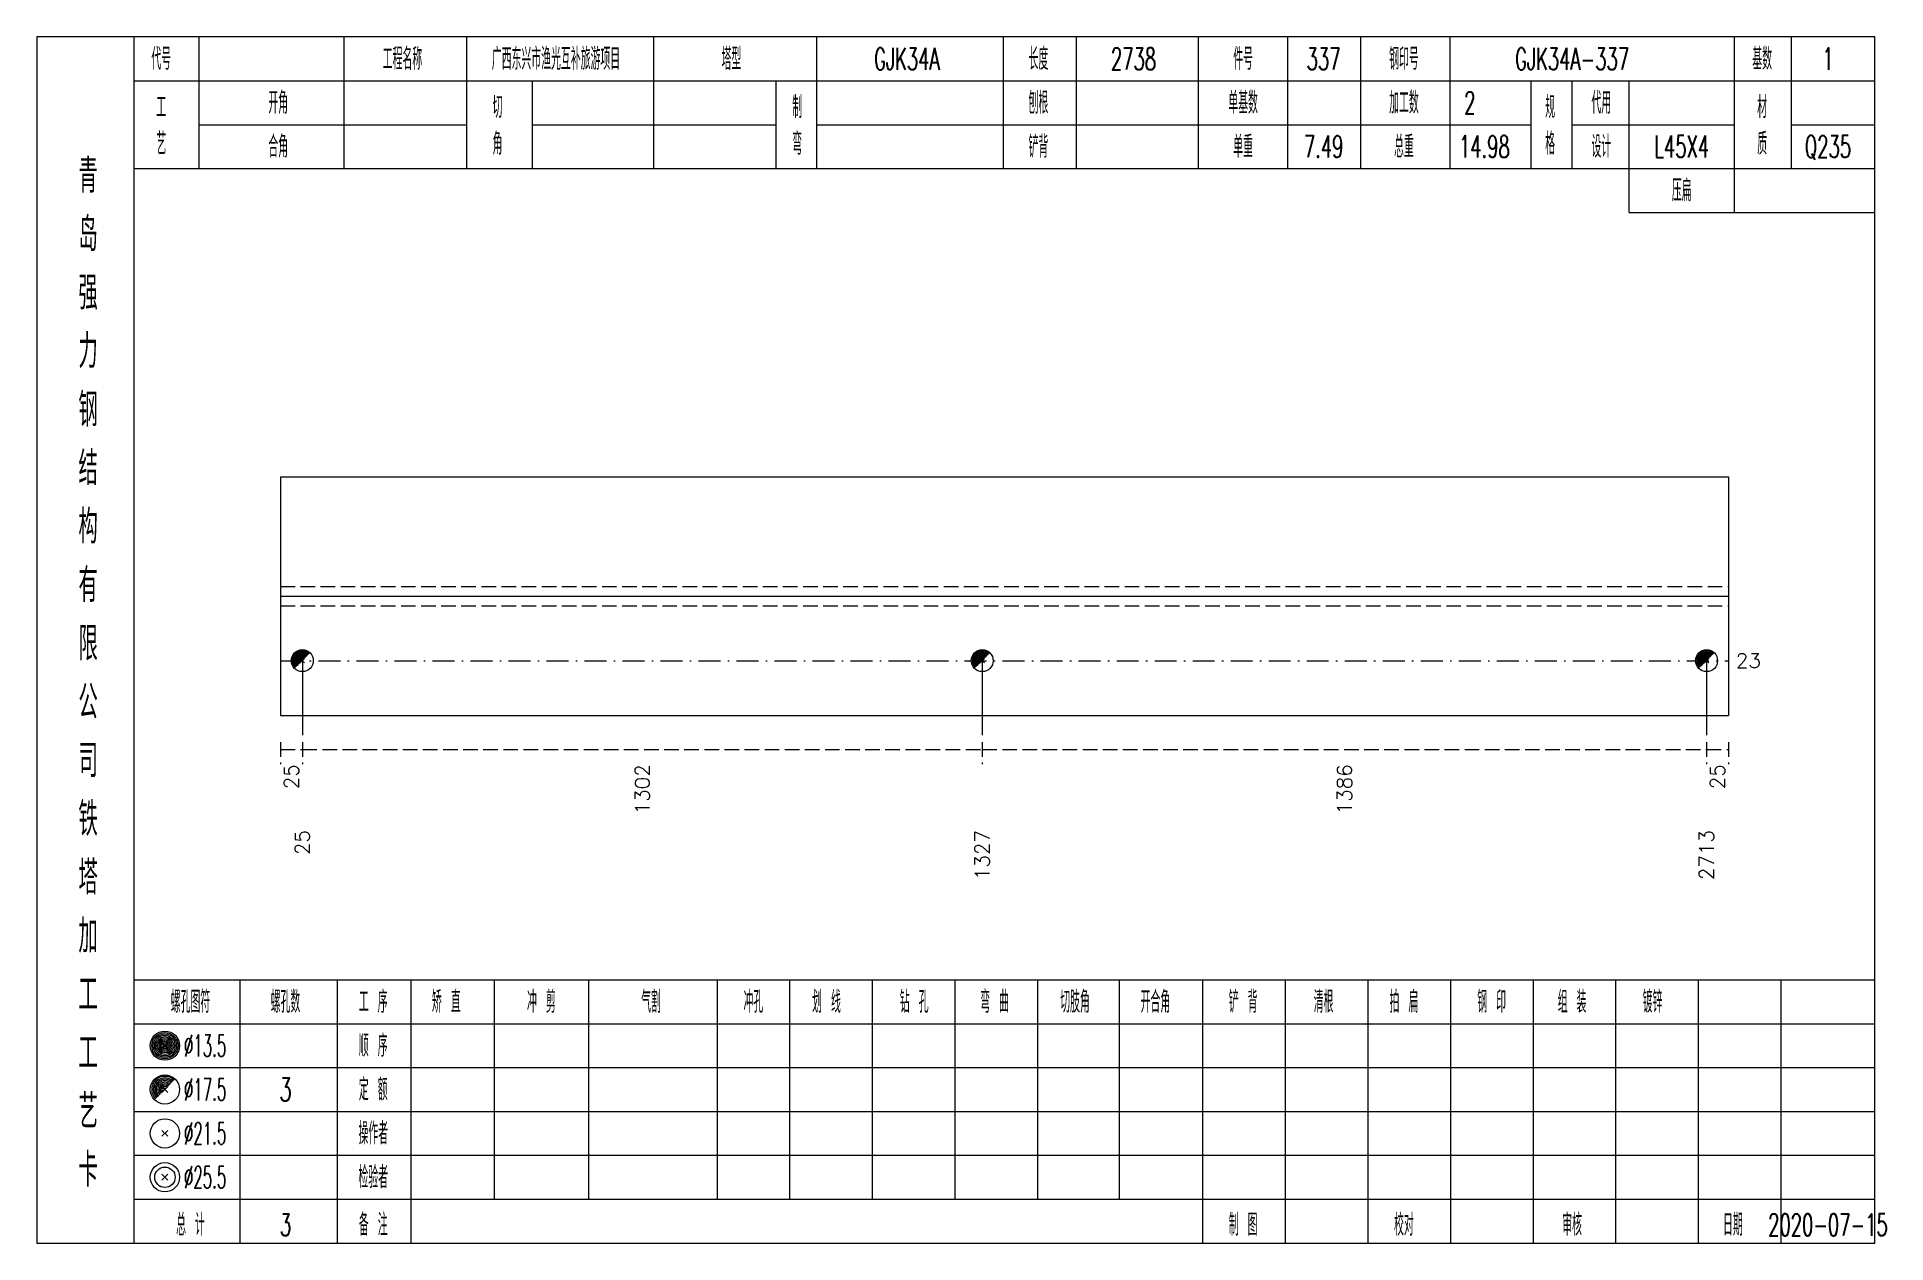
# Model space of a CAD drawing. Extents: x 0 to 2606, y -377 to 6479.
# Drawn here: x 784.2 to 1037.1, y 5250 to 5415 of the extents above; entities that cross this region are included whole.
import ezdxf
from ezdxf.enums import TextEntityAlignment as Align

# ---------------------------------------------------------------- set-up
doc = ezdxf.new("R2010")
doc.units = 0
doc.header["$MEASUREMENT"] = 0
doc.linetypes.add('一点画线', pattern=[5.2, 3, -1, 0.2, -1])
doc.linetypes.add('虚线', pattern=[2.75, 2, -0.75])
doc.layers.get('0').update_dxf_attribs({"linetype": 'CONTINUOUS', "lineweight": 25})
doc.layers.add('1', color=7, linetype='CONTINUOUS', lineweight=25)
doc.layers.add('4', color=7, linetype='CONTINUOUS', lineweight=25)
doc.styles.get("Standard").update_dxf_attribs({"font": 'simplex.shx', "width": 0.7, "height": 3, "bigfont": 'gbhzfs.shx'})

msp = doc.modelspace()

# ---------------------------------------------------------------- texts
at = {"color": 7, "linetype": 'Continuous', "lineweight": 13}
msp.add_text('23', height=2, dxfattribs=at).set_placement((1016.6, 5329.67), align=Align.MIDDLE_LEFT)
at = {"color": 8, "linetype": 'Continuous', "lineweight": 9}
for s, p in [('25', (819, 5315.5)), ('1302', (867.01, 5315.5)), ('1386', (963.06, 5315.5)), ('25', (1014.1, 5315.5))]:
    msp.add_text(s, height=2, rotation=90, dxfattribs=at).set_placement(p, align=Align.MIDDLE_RIGHT)
at = {"layer": '1', "color": 7, "linetype": 'Continuous', "lineweight": 13}
for s, p in [('25', (820.5, 5306.5)), ('1327', (913.51, 5306.5)), ('2713', (1012.6, 5306.5))]:
    msp.add_text(s, height=2, rotation=90, dxfattribs=at).set_placement(p, align=Align.MIDDLE_RIGHT)
at = {"layer": '4', "color": 1, "linetype": 'Continuous', "lineweight": 13}
for s, height, width, p in [('代号', 3, 0.6, (801.2, 5412)), ('工程名称', 3, 0.6, (834.2, 5412)), ('广西东兴市渔光互补旅游项目', 3, 0.6, (855.2, 5412)), ('塔型', 3, 0.6, (879.2, 5412)), ('GJK34A', 3, 0.6, (903.2, 5412)), ('长度', 3, 0.6, (921.2, 5412)), ('2738', 3, 0.6, (934.2, 5412)), ('件号', 3, 0.6, (949.2, 5412)), ('337', 3, 0.6, (960.2, 5412)), ('钢印号', 3, 0.6, (971.2, 5412)), ('GJK34A-337', 3, 0.6, (994.2, 5412)), ('基数', 3, 0.6, (1020.2, 5412)), ('1', 3, 0.6, (1029.2, 5412)), ('工', 3, 0.6, (801.2, 5405.4)), ('开角', 3, 0.6, (817.2, 5406)), ('切', 3, 0.6, (847.2, 5405.4)), ('制', 3, 0.6, (888.2, 5405.4)), ('刨根', 3, 0.6, (921.2, 5406)), ('单基数', 3, 0.6, (949.2, 5406)), ('加工数', 3, 0.6, (971.2, 5406)), ('2', 3, 0.6, (980.2, 5406)), ('规', 3, 0.6, (991.2, 5405.4)), ('代用', 3, 0.6, (998.2, 5406)), ('材', 3, 0.6, (1020.2, 5405.4)), ('艺', 3, 0.6, (801.2, 5400.4)), ('合角', 3, 0.6, (817.2, 5400)), ('角', 3, 0.6, (847.2, 5400.4)), ('弯', 3, 0.6, (888.2, 5400.4)), ('铲背', 3, 0.6, (921.2, 5400)), ('单重', 3, 0.6, (949.2, 5400)), ('7.49', 3, 0.6, (960.2, 5400)), ('总重', 3, 0.6, (971.2, 5400)), ('14.98', 3, 0.6, (982.2, 5400)), ('格', 3, 0.6, (991.2, 5400.4)), ('设计', 3, 0.6, (998.2, 5400)), ('L45X4', 3, 0.6, (1009.2, 5400)), ('质', 3, 0.6, (1020.2, 5400.4)), ('Q235', 3, 0.6, (1029.2, 5400)), ('青', 4.6, 0.8, (791.2, 5396)), ('压扁', 3, 0.6, (1009.2, 5394)), ('岛', 4.6, 0.8, (791.2, 5388)), ('强', 4.6, 0.8, (791.2, 5380)), ('力', 4.6, 0.8, (791.2, 5372)), ('钢', 4.6, 0.8, (791.2, 5364)), ('结', 4.6, 0.8, (791.2, 5356)), ('构', 4.6, 0.8, (791.2, 5348)), ('有', 4.6, 0.8, (791.2, 5340)), ('限', 4.6, 0.8, (791.2, 5332)), ('公', 4.6, 0.8, (791.2, 5324)), ('司', 4.6, 0.8, (791.2, 5316)), ('铁', 4.6, 0.8, (791.2, 5308)), ('塔', 4.6, 0.8, (791.2, 5300)), ('加', 4.6, 0.8, (791.2, 5292)), ('工', 4.6, 0.8, (791.2, 5284)), ('螺孔图符', 3, 0.6, (805.2, 5283)), ('螺孔数', 3, 0.6, (818.2, 5283)), ('工 序', 3, 0.6, (830.2, 5283)), ('矫 直', 3, 0.6, (840.2, 5283)), ('冲 剪', 3, 0.6, (853.2, 5283)), ('气割', 3, 0.6, (868.2, 5283)), ('冲孔', 3, 0.6, (882.2, 5283)), ('划 线', 3, 0.6, (892.2, 5283)), ('钻 孔', 3, 0.6, (904.2, 5283)), ('弯 曲', 3, 0.6, (915.2, 5283)), ('切肢角', 3, 0.6, (926.2, 5283)), ('开合角', 3, 0.6, (937.2, 5283)), ('铲 背', 3, 0.6, (949.2, 5283)), ('清根', 3, 0.6, (960.2, 5283)), ('拍 扁', 3, 0.6, (971.2, 5283)), ('钢 印', 3, 0.6, (983.2, 5283)), ('组 装', 3, 0.6, (994.2, 5283)), ('镀锌', 3, 0.6, (1005.2, 5283)), ('工', 4.6, 0.8, (791.2, 5276)), ('%%C13.5', 3, 0.5, (807.2, 5277)), ('顺 序', 3, 0.6, (830.2, 5277)), ('%%C17.5', 3, 0.5, (807.2, 5271)), ('3', 3.2, 0.6, (818.2, 5271)), ('定 额', 3, 0.6, (830.2, 5271)), ('艺', 4.6, 0.8, (791.2, 5268)), ('%%C21.5', 3, 0.5, (807.2, 5265)), ('操作者', 3, 0.6, (830.2, 5265)), ('卡', 4.6, 0.8, (791.2, 5260)), ('%%C25.5', 3, 0.5, (807.2, 5259)), ('检验者', 3, 0.6, (830.2, 5259)), ('总 计', 3, 0.6, (805.2, 5252.5)), ('3', 3, 0.6, (818.2, 5252.5)), ('备 注', 3, 0.6, (830.2, 5252.5)), ('制 图', 3, 0.6, (949.2, 5252.5)), ('校对', 3, 0.6, (971.2, 5252.5)), ('审核', 3, 0.6, (994.2, 5252.5)), ('日期', 3, 0.6, (1016.2, 5252.5)), ('2020-07-15', 3, 0.6, (1029.2, 5252.5))]:
    msp.add_text(s, height=height, dxfattribs=dict(at, width=width)).set_placement(p, align=Align.MIDDLE_CENTER)

# ---------------------------------------------------------------- linework, layer by layer
at = {"color": 7, "linetype": 'Continuous', "lineweight": 18}
for p, q in [((817.5, 5354.83), (817.5, 5322.17)), ((817.5, 5354.83), (1015.6, 5354.83)), ((1015.6, 5354.83), (1015.6, 5322.17)), ((817.5, 5338.5), (1015.6, 5338.5))]:
    msp.add_line(p, q, dxfattribs=at)
at = {"color": 1, "linetype": '虚线', "lineweight": 18}
for p, q in [((817.5, 5339.83), (1015.6, 5339.83)), ((817.5, 5337.17), (1015.6, 5337.17))]:
    msp.add_line(p, q, dxfattribs=at)
at = {"color": 3, "linetype": '一点画线', "lineweight": 13}
msp.add_line((817.5, 5329.67), (1015.6, 5329.67), dxfattribs=at)
at = {"color": 7, "linetype": 'Continuous', "lineweight": 13}
for p, q in [((820.5, 5329.67), (820.5, 5319.5)), ((913.51, 5329.67), (913.51, 5319.5)), ((1012.6, 5329.67), (1012.6, 5319.5))]:
    msp.add_line(p, q, dxfattribs=at)
at = {"color": 8, "linetype": '虚线', "lineweight": 9}
for p, q in [((817.5, 5318.5), (817.5, 5315.5)), ((817.5, 5317.5), (820.5, 5317.5)), ((820.5, 5318.5), (820.5, 5315.5)), ((820.5, 5318.5), (820.5, 5315.5)), ((820.5, 5317.5), (913.51, 5317.5)), ((913.51, 5318.5), (913.51, 5315.5)), ((913.51, 5318.5), (913.51, 5315.5)), ((913.51, 5317.5), (1012.6, 5317.5)), ((1012.6, 5318.5), (1012.6, 5315.5)), ((1012.6, 5318.5), (1012.6, 5315.5)), ((1012.6, 5317.5), (1015.6, 5317.5)), ((1015.6, 5318.5), (1015.6, 5315.5))]:
    msp.add_line(p, q, dxfattribs=at)
at = {"layer": '1', "color": 7, "linetype": 'Continuous', "lineweight": 0}
for p, q in [((820.2, 5329.37), (820.8, 5329.97)), ((820.2, 5329.97), (820.8, 5329.37)), ((913.21, 5329.37), (913.81, 5329.97)), ((913.21, 5329.97), (913.81, 5329.37)), ((1012.3, 5329.37), (1012.9, 5329.97)), ((1012.3, 5329.97), (1012.9, 5329.37))]:
    msp.add_line(p, q, dxfattribs=at)
at = {"layer": '1', "color": 7, "linetype": 'Continuous', "lineweight": 18}
msp.add_line((817.5, 5322.17), (1015.6, 5322.17), dxfattribs=at)
at = {"layer": '1', "color": 7, "linetype": 'Continuous', "lineweight": 13}
for centre in [(820.5, 5329.67), (913.51, 5329.67), (1012.6, 5329.67)]:
    msp.add_circle(centre, 1.5, dxfattribs=at)
for centre, radius in [((820.5, 5329.67), 1.35), ((820.5, 5329.67), 1.2), ((820.5, 5329.67), 1.05), ((820.5, 5329.67), 0.9), ((820.5, 5329.67), 0.75), ((820.5, 5329.67), 0.6), ((820.5, 5329.67), 0.45), ((820.5, 5329.67), 0.3), ((820.5, 5329.67), 0.15), ((913.51, 5329.67), 1.35), ((913.51, 5329.67), 1.2), ((913.51, 5329.67), 1.05), ((913.51, 5329.67), 0.9), ((913.51, 5329.67), 0.75), ((913.51, 5329.67), 0.6), ((913.51, 5329.67), 0.45), ((913.51, 5329.67), 0.3), ((913.51, 5329.67), 0.15), ((1012.6, 5329.67), 1.35), ((1012.6, 5329.67), 1.2), ((1012.6, 5329.67), 1.05), ((1012.6, 5329.67), 0.9), ((1012.6, 5329.67), 0.75), ((1012.6, 5329.67), 0.6), ((1012.6, 5329.67), 0.45), ((1012.6, 5329.67), 0.3), ((1012.6, 5329.67), 0.15)]:
    msp.add_arc(centre, radius, 45, 225, dxfattribs=at)
at = {"layer": '4', "color": 1, "linetype": 'Continuous', "lineweight": 18}
for p, q in [((797.5, 5250), (797.5, 5415)), ((806.4, 5397), (806.4, 5415)), ((826.2, 5397), (826.2, 5415)), ((843, 5397), (843, 5415)), ((868.6, 5397), (868.6, 5415)), ((890.9, 5397), (890.9, 5415)), ((916.4, 5397), (916.4, 5415)), ((926.4, 5397), (926.4, 5415)), ((943.1, 5397), (943.1, 5415)), ((955.3, 5397), (955.3, 5415)), ((965.3, 5397), (965.3, 5415)), ((977.5, 5397), (977.5, 5415)), ((1016.4, 5391), (1016.4, 5415)), ((1024.2, 5397), (1024.2, 5415)), ((797.5, 5409), (1035.6, 5409)), ((852, 5397), (852, 5409)), ((885.3, 5397), (885.3, 5409)), ((988.6, 5397), (988.6, 5409)), ((994.2, 5397), (994.2, 5409)), ((1002, 5391), (1002, 5409)), ((806.4, 5403), (843, 5403)), ((852, 5403), (885.3, 5403)), ((890.9, 5403), (988.6, 5403)), ((994.2, 5403), (1016.4, 5403)), ((1024.2, 5403), (1035.6, 5403)), ((797.5, 5397), (1035.6, 5397)), ((1002, 5391), (1035.6, 5391)), ((797.5, 5286), (1035.6, 5286)), ((812, 5250), (812, 5286)), ((825.3, 5250), (825.3, 5286)), ((835.4, 5250), (835.4, 5286)), ((846.8, 5256), (846.8, 5286)), ((859.7, 5256), (859.7, 5286)), ((877.3, 5256), (877.3, 5286)), ((887.2, 5256), (887.2, 5286)), ((898.5, 5256), (898.5, 5286)), ((909.8, 5256), (909.8, 5286)), ((921.1, 5256), (921.1, 5286)), ((932.3, 5256), (932.3, 5286)), ((943.7, 5256), (943.7, 5286)), ((955, 5256), (955, 5286)), ((966.3, 5256), (966.3, 5286)), ((977.6, 5256), (977.6, 5286)), ((988.9, 5256), (988.9, 5286)), ((1000.2, 5256), (1000.2, 5286)), ((1011.5, 5256), (1011.5, 5286)), ((1022.8, 5256), (1022.8, 5286)), ((797.5, 5280), (1035.6, 5280)), ((797.5, 5274), (1035.6, 5274)), ((797.5, 5268), (1035.6, 5268)), ((797.5, 5262), (1035.6, 5262)), ((797.5, 5256), (1035.6, 5256)), ((943.7, 5250), (943.7, 5256)), ((955, 5250), (955, 5256)), ((966.3, 5250), (966.3, 5256)), ((977.6, 5250), (977.6, 5256)), ((988.9, 5250), (988.9, 5256)), ((1000.2, 5250), (1000.2, 5256)), ((1011.5, 5250), (1011.5, 5256)), ((1022.8, 5250), (1022.8, 5256))]:
    msp.add_line(p, q, dxfattribs=at)
at = {"layer": '4', "color": 7, "linetype": 'Continuous', "lineweight": 13}
for p, q in [((801.5, 5276.8), (801.9, 5277.2)), ((801.9, 5276.8), (801.5, 5277.2)), ((801.3, 5264.6), (802.1, 5265.4)), ((802.1, 5264.6), (801.3, 5265.4)), ((801.3, 5258.6), (802.1, 5259.4)), ((802.1, 5258.6), (801.3, 5259.4))]:
    msp.add_line(p, q, dxfattribs=at)
at = {"layer": '4', "color": 7, "linetype": 'Continuous', "lineweight": 0}
for p, q in [((801.3, 5270.6), (802.1, 5271.4)), ((801.3, 5271.4), (802.1, 5270.6))]:
    msp.add_line(p, q, dxfattribs=at)
at = {"layer": '4', "color": 1, "linetype": 'Continuous', "lineweight": 18}
msp.add_lwpolyline([(784.2, 5415), (784.2, 5250), (1035.6, 5250), (1035.6, 5415)], close=True, dxfattribs=at)
at = {"layer": '4', "color": 7, "linetype": 'Continuous', "lineweight": 13}
for centre, radius in [((801.7, 5277), 2), ((801.7, 5277), 1.8), ((801.7, 5277), 1.6), ((801.7, 5277), 1.4), ((801.7, 5277), 1.2), ((801.7, 5277), 1), ((801.7, 5277), 0.8), ((801.7, 5277), 0.6), ((801.7, 5277), 0.4), ((801.7, 5277), 0.2), ((801.7, 5271), 2), ((801.7, 5265), 2), ((801.7, 5259), 2), ((801.7, 5259), 1.4)]:
    msp.add_circle(centre, radius, dxfattribs=at)
for radius in [1.8, 1.6, 1.4, 1.2, 1, 0.8, 0.6, 0.4, 0.2]:
    msp.add_arc((801.7, 5271), radius, 45, 225, dxfattribs=at)

msp.set_redraw_order([(e.dxf.handle, doc.entitydb.next_handle()) for e in msp.query("TEXT MTEXT ATTDEF DIMENSION ARC_DIMENSION")])  # texts and dimensions are drawn at this point

doc.saveas('drawing.dxf')
